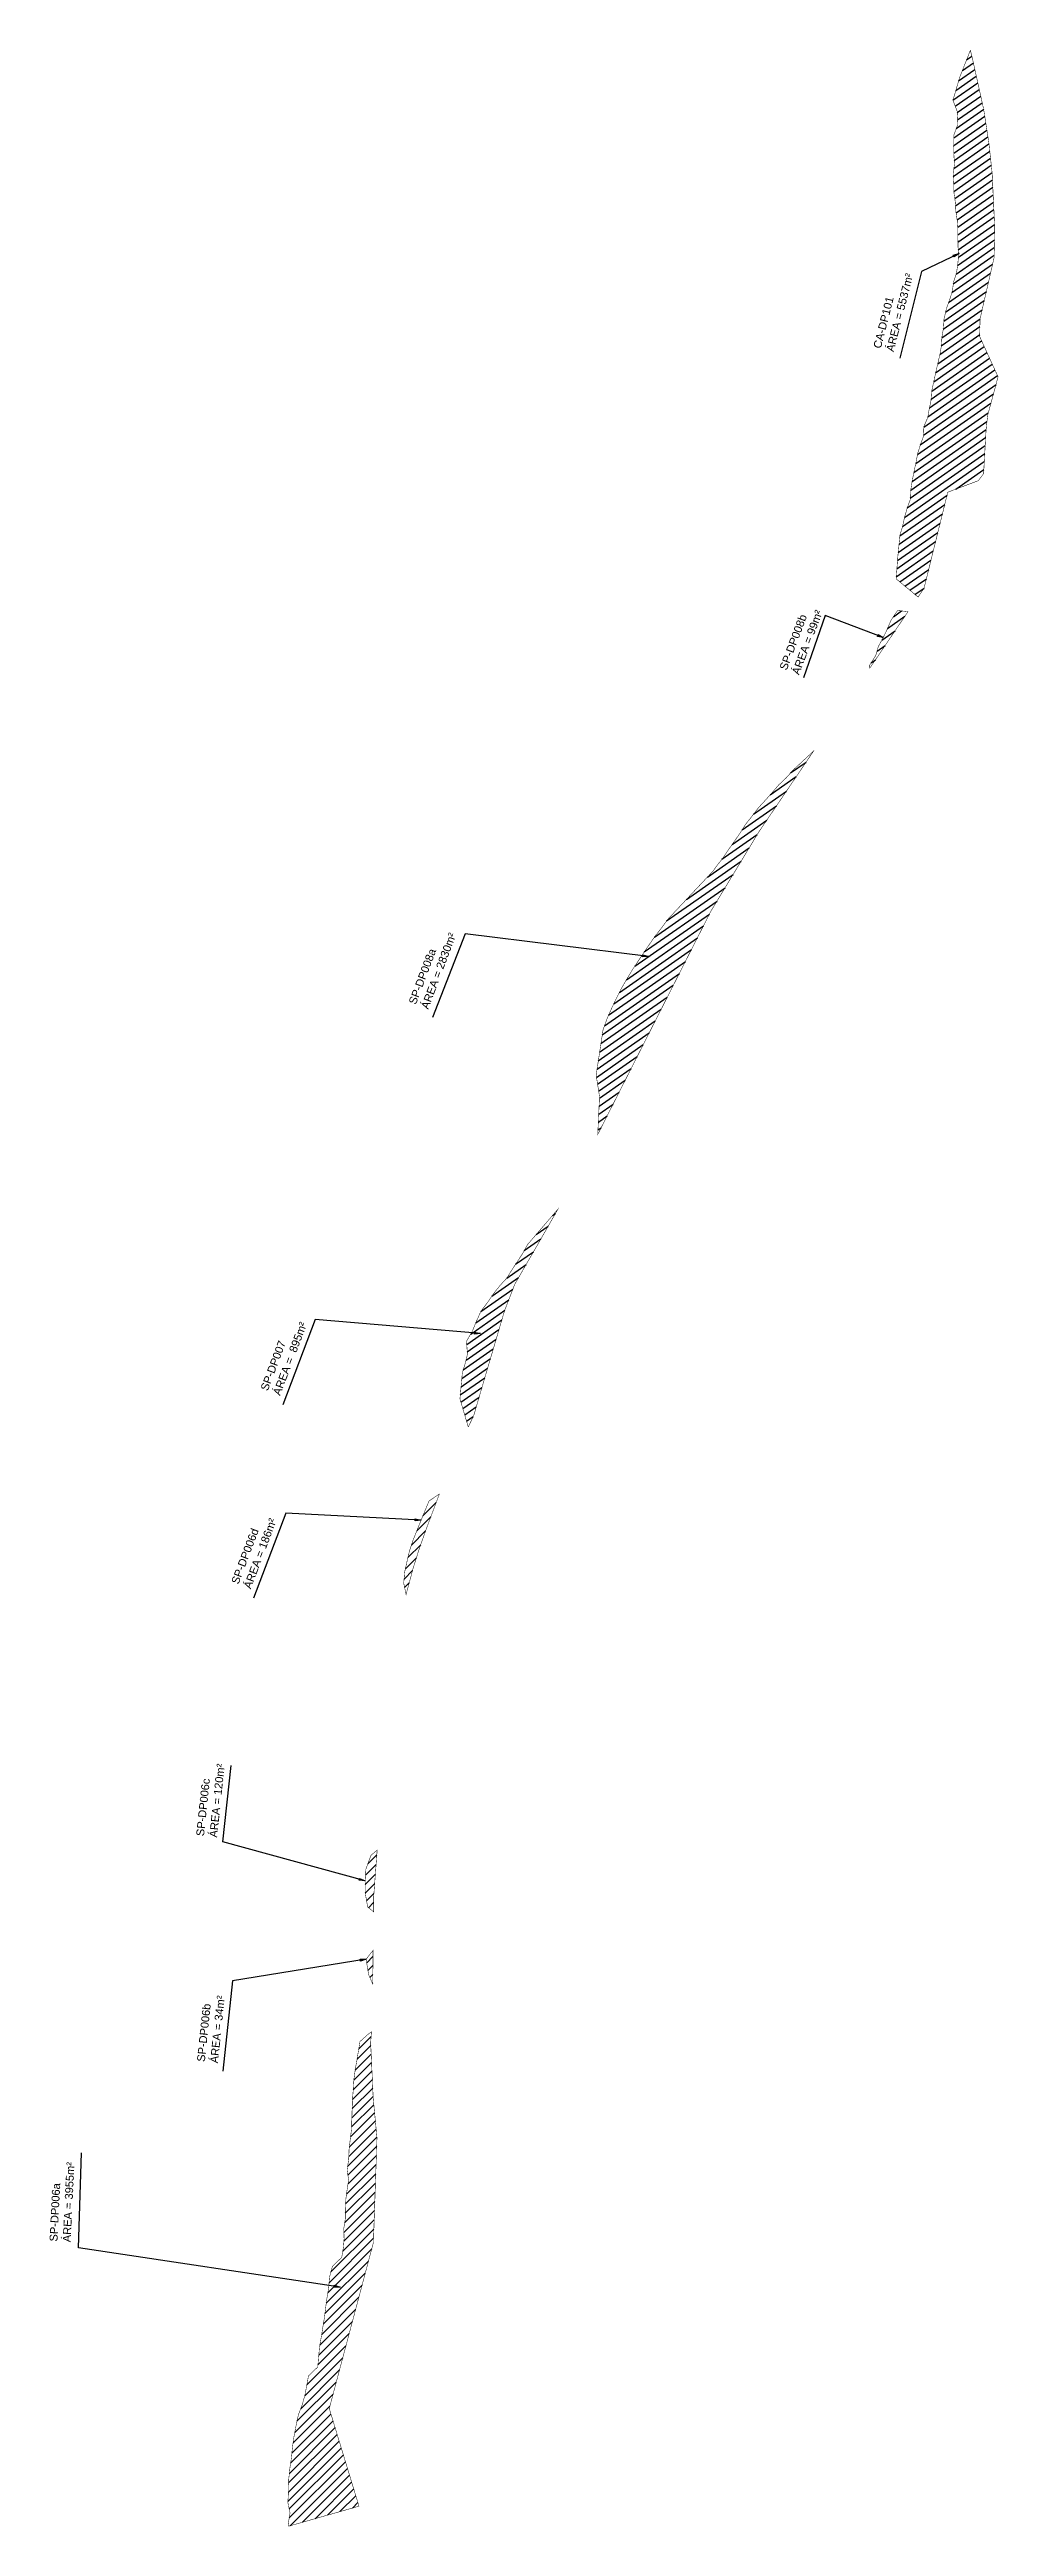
# Model space of a CAD drawing. Header units: metres. Extents: x 287051 to 328239, y 7396995 to 7466021.
# Drawn here: x 319766 to 320245, y 7411241 to 7412493 of the extents above; entities that cross this region are included whole.
import ezdxf

# ---------------------------------------------------------------- set-up
doc = ezdxf.new("R2010")
doc.units = ezdxf.units.M
doc.header["$LTSCALE"] = 10
doc.layers.add('DESAPROPRIAÇÃO', color=160, linetype='Continuous')
doc.layers.add('U-HZ-TEXTO-DESAP', color=2, linetype='Continuous')
doc.styles.add('ARIAL', font='arial.ttf')
doc.styles.add('DIM', font='arial.ttf', dxfattribs={"width": 0.8})
doc.dimstyles.new('U-1_2000', dxfattribs={"dimscale": 2, "dimtxt": 1.5, "dimasz": 0.75, "dimexe": 0.75, "dimexo": 0.75, "dimgap": 0.25, "dimtad": 1, "dimzin": 4, "dimtxsty": 'DIM', "dimblk": 'ARCHTICK', "dimcen": 0.7, "dimdle": 0.75, "dimclrd": 256, "dimclre": 256, "dimclrt": 256, "dimaunit": 1, "dimadec": 3, "dimazin": 2, "dimtfac": 1, "dimtofl": 0, "dimtmove": 0, "dimatfit": 3, "dimldrblk": 'CLOSEDBLANK', "dimfxl": 0, "dimtolj": 1, "dimtzin": 0, "dimlwd": -1, "dimlwe": -1, "dimarcsym": 0})
pattern_1 = [(45, (20000, 0), (-2.2450640303, 2.2450640303), [])]

msp = doc.modelspace()

# ---------------------------------------------------------------- texts
at = {"layer": 'U-HZ-TEXTO-DESAP', "color": 2, "linetype": 'Continuous', "lineweight": -3, "char_height": 4, "attachment_point": 7, "style": 'ARIAL'}
for s, insert, width, rotation in [('{\\C256;\\PCA-DP101\\PÁREA = 5537m²}', (320192.6, 7412340.1), 74.04, 75.7925), ('{\\C256;\\PSP-DP008b\\PÁREA = 99m²}', (320144.8, 7412176.7), 86.628, 69.4481), ('\\pi86.628;{\\C256;\\P\\pi0;SP-DP008a\\PÁREA = 2830m²}', (319957.5, 7412007.7), 86.628, 69.4481), ('{\\C256;SP-DP007\\PÁREA =  895m²}', (319882.7, 7411812.4), 70.441, 69.4481), ('{\\C256;SP-DP006d\\PÁREA = 186m²}', (319867.9, 7411714.6), 70.441, 69.4481), ('{\\C256;SP-DP006c\\PÁREA = 120m²}', (319850.9, 7411589.1), 70.441, 84.0491), ('{\\C256;SP-DP006b\\PÁREA = 34m²}', (319851.3, 7411475), 70.441, 84.0491)]:
    msp.add_mtext(s, dxfattribs=dict(at, insert=insert, width=width, rotation=rotation))
at = {"layer": 'U-HZ-TEXTO-DESAP', "linetype": 'Continuous', "lineweight": -3, "insert": (319776.9, 7411384.6), "char_height": 4, "width": 78.043, "attachment_point": 7, "rotation": 87.1869, "style": 'ARIAL'}
msp.add_mtext('{\\C256;SP-DP006a\\PÁREA = 3955m²}', dxfattribs=at)

# ---------------------------------------------------------------- blocks, each defined once
blk = doc.blocks.new('_ArchTick')
at = {"color": 0, "linetype": 'ByBlock', "const_width": 0.15}
blk.add_lwpolyline([(-0.5, -0.5), (0.5, 0.5)], dxfattribs=at)

# ---------------------------------------------------------------- hatches: boundary and pattern name
at = {"layer": 'DESAPROPRIAÇÃO', "transparency": 33554687}
h = msp.add_hatch(dxfattribs=at)
h.set_pattern_fill('ANSI31', color=256, angle=170)
h.set_pattern_definition([(215, (100, 0), (1.8211051854, -2.6008077406), [])])
h.paths.add_polyline_path([(320204.9, 7412216.4), (320193.8, 7412225.6), (320194.7, 7412237.2), (320195.2, 7412242.2), (320195.7, 7412247.5), (320197.1, 7412252.3), (320198.1, 7412256.9), (320199.5, 7412261.7), (320200.9, 7412265.5), (320201.1, 7412269.9), (320201.9, 7412274.9), (320202.8, 7412279.6), (320203.8, 7412284.2), (320204.7, 7412289), (320206.2, 7412293.8), (320207.6, 7412297.6), (320207.8, 7412302.5), (320209.8, 7412307.2), (320210.5, 7412311.3), (320211.4, 7412315.6), (320211.7, 7412320.2), (320212.8, 7412325.2), (320213.8, 7412329.8), (320214.8, 7412334.3), (320215.9, 7412338.8), (320216.6, 7412342.9), (320216.9, 7412347.6), (320217.7, 7412352.2), (320218, 7412356.9), (320219.2, 7412362.2), (320220.9, 7412366.9), (320222.2, 7412370.9), (320222.8, 7412375.6), (320224.3, 7412380.2), (320224.9, 7412384.2), (320225.3, 7412388.4), (320225.1, 7412392.9), (320225, 7412397.7), (320225, 7412402.2), (320224.7, 7412406.6), (320224, 7412411.2), (320223.7, 7412415.9), (320223, 7412420.8), (320222.9, 7412425.6), (320222.6, 7412430.6), (320223.3, 7412435.3), (320223, 7412439.5), (320222.9, 7412444.4), (320223, 7412450), (320224.8, 7412454.9), (320224.9, 7412458.4), (320224.6, 7412462.1), (320222.5, 7412467.5), (320224.4, 7412474), (320225.9, 7412479.1), (320231.3, 7412492.8), (320232.3, 7412488.8), (320238, 7412463.1), (320240.6, 7412446.4), (320242.3, 7412430.8), (320243.6, 7412403.3), (320243.3, 7412388), (320236.2, 7412357), (320236, 7412348.1), (320245.3, 7412327.7), (320240.2, 7412308.9), (320239.6, 7412304.5), (320239.2, 7412300.2), (320238, 7412278.8), (320235.3, 7412275.2), (320219.9, 7412269.4), (320207.9, 7412220.8)])
h = msp.add_hatch(dxfattribs=at)
h.set_pattern_fill('ANSI31', color=256, angle=170)
h.paths.add_polyline_path([(320199.8, 7412209), (320180.5, 7412180.4), (320180.4, 7412181.9), (320183.5, 7412186.8), (320184.8, 7412191.3), (320187.3, 7412195.9), (320189.3, 7412200.1), (320191.3, 7412204.8), (320193.7, 7412208.4), (320194.6, 7412209.6)])
h = msp.add_hatch(dxfattribs=at)
h.set_pattern_fill('ANSI31', color=256, angle=170)
h.paths.add_polyline_path([(320044, 7411963.8), (320043.6, 7411954.8), (320043.1, 7411944.7), (320047.3, 7411953), (320100.2, 7412057.5), (320124.5, 7412097.7), (320140.4, 7412121.2), (320152.1, 7412138.5), (320141.6, 7412128.7), (320138.4, 7412125.1), (320136.8, 7412123.6), (320134.6, 7412121.5), (320131.2, 7412117.5), (320127.9, 7412113.8), (320124.3, 7412109.9), (320121.1, 7412105.7), (320117.8, 7412101.5), (320115, 7412097.1), (320112.2, 7412093), (320109.3, 7412088.9), (320106.5, 7412084.7), (320103.4, 7412080.7), (320101.2, 7412077.7), (320078.6, 7412053.6), (320075.4, 7412049.2), (320072.1, 7412045), (320069, 7412040.5), (320066, 7412036.1), (320063.1, 7412031.7), (320060.2, 7412027.3), (320057.4, 7412022.6), (320054.7, 7412017.9), (320052.3, 7412013.1), (320050, 7412008.2), (320047.8, 7412003.2), (320045.8, 7411997.7), (320043.6, 7411983.4), (320042.3, 7411974.7), (320043.3, 7411968)])
h = msp.add_hatch(dxfattribs=at)
h.set_pattern_fill('ANSI31', color=256, angle=170)
h.paths.add_polyline_path([(319996, 7411855.5), (320001.2, 7411869), (320013.2, 7411889.8), (320022.9, 7411906.8), (320007.7, 7411889.1), (320005.1, 7411884.4), (320002.4, 7411880.3), (319999.6, 7411876), (319997.2, 7411872.1), (319993.8, 7411868.4), (319990.3, 7411864), (319987.5, 7411859.8), (319984.1, 7411855.3), (319981.7, 7411850), (319979.9, 7411845.5), (319976.8, 7411840.1), (319977.3, 7411833.6), (319976.3, 7411829.4), (319974.7, 7411824.1), (319973.5, 7411811), (319977.7, 7411796.8), (319980.5, 7411802.6), (319981.8, 7411807.2)])
h = msp.add_hatch(dxfattribs=at)
h.set_pattern_fill('ANSI31', color=256)
h.set_pattern_definition(pattern_1)
h.paths.add_polyline_path([(319947.1, 7411715.2), (319946.3, 7411712), (319945.1, 7411717.9), (319945.6, 7411723.6), (319946.8, 7411729), (319948.1, 7411734.4), (319949.9, 7411739.8), (319951.9, 7411744.8), (319953.9, 7411749.7), (319955.9, 7411754.6), (319957.9, 7411759.4), (319963.1, 7411762.9), (319956.7, 7411745.8), (319953.1, 7411735.7), (319949.9, 7411725.5)])
h = msp.add_hatch(dxfattribs=at)
h.set_pattern_fill('ANSI31', color=256)
h.set_pattern_definition(pattern_1)
h.paths.add_polyline_path([(319929.9, 7411559), (319929.9, 7411551.7), (319926.9, 7411554.1), (319925.6, 7411561.6), (319925.6, 7411567.3), (319926, 7411573.3), (319928.6, 7411580.3), (319931.7, 7411582.9)])
h = msp.add_hatch(dxfattribs=at)
h.set_pattern_fill('ANSI31', color=256)
h.set_pattern_definition(pattern_1)
h.paths.add_polyline_path([(319929.6, 7411532.2), (319929.5, 7411515.1), (319927.4, 7411519.9), (319926.1, 7411527.7)])
h = msp.add_hatch(dxfattribs=at)
h.set_pattern_fill('ANSI31', color=256)
h.paths.add_polyline_path([(319929.8, 7411384.5), (319931.6, 7411437.5), (319929.7, 7411457.3), (319928.4, 7411485.5), (319928.8, 7411491.1), (319925.2, 7411488.1), (319923, 7411486.1), (319921.5, 7411476.9), (319920.6, 7411471.9), (319919.9, 7411466.6), (319919.6, 7411461.5), (319919.2, 7411456.5), (319918.7, 7411441.5), (319918.1, 7411436.7), (319917.5, 7411431.5), (319917.3, 7411426.6), (319916.5, 7411421.1), (319917.3, 7411416.2), (319916.6, 7411411.9), (319915.9, 7411406.6), (319915.6, 7411401.3), (319915.6, 7411396.5), (319914.8, 7411391.4), (319915, 7411386.3), (319914.6, 7411381.8), (319913.8, 7411377), (319909.1, 7411372.5), (319907.6, 7411367), (319907.2, 7411361.7), (319906.4, 7411356.9), (319905.7, 7411351.8), (319905.1, 7411346.9), (319904.3, 7411342), (319903.5, 7411337), (319902.6, 7411331.8), (319902.1, 7411326.6), (319901.7, 7411321.6), (319897, 7411317.1), (319896.1, 7411312.1), (319895.2, 7411307.3), (319893.9, 7411302.7), (319891.9, 7411297.4), (319890.7, 7411291.8), (319889.7, 7411286.5), (319888.9, 7411281), (319888.4, 7411275.7), (319887.6, 7411270.4), (319887, 7411264.6), (319886.9, 7411259.1), (319886.6, 7411253), (319887.7, 7411247.8), (319886.8, 7411242.5), (319887, 7411241.1), (319922.5, 7411251.2), (319907.5, 7411300.6)])

# ---------------------------------------------------------------- linework, layer by layer
at = {"layer": 'DESAPROPRIAÇÃO', "transparency": 33554687, "const_width": 0.25}
for points in [[(320204.9, 7412216.4), (320193.8, 7412225.6), (320194.7, 7412237.2), (320195.2, 7412242.2), (320195.7, 7412247.5), (320197.1, 7412252.3), (320198.1, 7412256.9), (320199.5, 7412261.7), (320200.9, 7412265.5), (320201.1, 7412269.9), (320201.9, 7412274.9), (320202.8, 7412279.6), (320203.8, 7412284.2), (320204.7, 7412289), (320206.2, 7412293.8), (320207.6, 7412297.6), (320207.8, 7412302.5), (320209.8, 7412307.2), (320210.5, 7412311.3), (320211.4, 7412315.6), (320211.7, 7412320.2), (320212.8, 7412325.2), (320213.8, 7412329.8), (320214.8, 7412334.3), (320215.9, 7412338.8), (320216.6, 7412342.9), (320216.9, 7412347.6), (320217.7, 7412352.2), (320218, 7412356.9), (320219.2, 7412362.2), (320220.9, 7412366.9), (320222.2, 7412370.9), (320222.8, 7412375.6), (320224.3, 7412380.2), (320224.9, 7412384.2), (320225.3, 7412388.4), (320225.1, 7412392.9), (320225, 7412397.7), (320225, 7412402.2), (320224.7, 7412406.6), (320224, 7412411.2), (320223.7, 7412415.9), (320223, 7412420.8), (320222.9, 7412425.6), (320222.6, 7412430.6), (320223.3, 7412435.3), (320223, 7412439.5), (320222.9, 7412444.4), (320223, 7412450), (320224.8, 7412454.9), (320224.9, 7412458.4), (320224.6, 7412462.1), (320222.5, 7412467.5), (320224.4, 7412474), (320225.9, 7412479.1), (320231.3, 7412492.8), (320232.3, 7412488.8), (320238, 7412463.1), (320240.6, 7412446.4), (320242.3, 7412430.8), (320243.6, 7412403.3), (320243.3, 7412388), (320236.2, 7412357), (320236, 7412348.1), (320245.3, 7412327.7), (320240.2, 7412308.9), (320239.6, 7412304.5), (320239.2, 7412300.2), (320238, 7412278.8), (320235.3, 7412275.2), (320219.9, 7412269.4), (320207.9, 7412220.8)], [(320199.8, 7412209), (320180.5, 7412180.4), (320180.4, 7412181.9), (320183.5, 7412186.8), (320184.8, 7412191.3), (320187.3, 7412195.9), (320189.3, 7412200.1), (320191.3, 7412204.8), (320193.7, 7412208.4), (320194.6, 7412209.6), (320199.8, 7412209)], [(320152.1, 7412138.5), (320140.4, 7412121.2), (320124.5, 7412097.7), (320100.2, 7412057.5), (320100.2, 7412057.5), (320047.3, 7411953), (320043.1, 7411944.7), (320044, 7411963.8), (320042.3, 7411974.7), (320045.8, 7411997.7), (320047.8, 7412003.2), (320050, 7412008.2), (320052.3, 7412013.1), (320054.7, 7412017.9), (320057.4, 7412022.6), (320060.2, 7412027.3), (320063.1, 7412031.7), (320066, 7412036.1), (320069, 7412040.5), (320072.1, 7412045), (320075.4, 7412049.2), (320078.6, 7412053.6), (320101.2, 7412077.7), (320103.4, 7412080.7), (320106.5, 7412084.7), (320109.3, 7412088.9), (320112.2, 7412093), (320115, 7412097.1), (320117.8, 7412101.5), (320121.1, 7412105.7), (320124.3, 7412109.9), (320127.9, 7412113.8), (320131.2, 7412117.5), (320134.6, 7412121.5), (320138.4, 7412125.1), (320141.6, 7412128.7), (320142, 7412129.1)]]:
    msp.add_lwpolyline(points, close=True, dxfattribs=at)
for points in [[(319977.7, 7411796.8), (319973.5, 7411811), (319974.7, 7411824.1), (319976.3, 7411829.4), (319977.3, 7411833.6), (319976.8, 7411840.1), (319979.9, 7411845.5), (319981.7, 7411850), (319984.1, 7411855.3), (319987.5, 7411859.8), (319990.3, 7411864), (319993.8, 7411868.4), (319997.2, 7411872.1), (319999.6, 7411876), (320002.4, 7411880.3), (320005.1, 7411884.4), (320007.7, 7411889.1), (320022.9, 7411906.8), (320013.2, 7411889.8), (320001.2, 7411869), (319996, 7411855.5), (319981.8, 7411807.2), (319980.5, 7411802.6)], [(319980.5, 7411802.6), (319977.7, 7411796.8)], [(319928.8, 7411491.1), (319928.4, 7411485.5), (319929.7, 7411457.3), (319931.6, 7411437.5), (319929.8, 7411384.5), (319907.5, 7411300.6), (319922.5, 7411251.2), (319887, 7411241.1), (319886.8, 7411242.5), (319887.7, 7411247.8), (319886.6, 7411253), (319886.9, 7411259.1), (319887, 7411264.6), (319887.6, 7411270.4), (319888.4, 7411275.7), (319888.9, 7411281), (319889.7, 7411286.5), (319890.7, 7411291.8), (319891.9, 7411297.4), (319893.9, 7411302.7), (319895.2, 7411307.3), (319896.1, 7411312.1), (319897, 7411317.1), (319901.7, 7411321.6), (319902.1, 7411326.6), (319902.6, 7411331.8), (319903.5, 7411337), (319904.3, 7411342), (319905.1, 7411346.9), (319905.7, 7411351.8), (319906.4, 7411356.9), (319907.2, 7411361.7), (319907.6, 7411367), (319909.1, 7411372.5), (319913.8, 7411377), (319914.6, 7411381.8), (319915, 7411386.3), (319914.8, 7411391.4), (319915.6, 7411396.5), (319915.6, 7411401.3), (319915.9, 7411406.6), (319916.6, 7411411.9), (319917.3, 7411416.2), (319916.5, 7411421.1), (319917.3, 7411426.6), (319917.5, 7411431.5), (319918.1, 7411436.7), (319918.7, 7411441.5), (319919.2, 7411456.5), (319919.6, 7411461.5), (319919.9, 7411466.6), (319920.6, 7411471.9), (319921.5, 7411476.9), (319923, 7411486.1), (319926.8, 7411489.5), (319928.8, 7411491.1)]]:
    msp.add_lwpolyline(points, dxfattribs=at)
at = {"layer": 'DESAPROPRIAÇÃO', "transparency": 33554687, "const_width": 0.25, "flags": 128}
for points in [[(319947.1, 7411715.2), (319946.3, 7411712), (319945.1, 7411717.9), (319945.6, 7411723.6), (319946.8, 7411729), (319948.1, 7411734.4), (319949.9, 7411739.8), (319951.9, 7411744.8), (319953.9, 7411749.7), (319955.9, 7411754.6), (319957.9, 7411759.4), (319963.1, 7411762.9), (319956.7, 7411745.8), (319953.1, 7411735.7), (319949.9, 7411725.5), (319947.1, 7411715.2)], [(319929.9, 7411559), (319929.9, 7411551.7), (319926.9, 7411554.1), (319925.6, 7411561.6), (319925.6, 7411567.3), (319926, 7411573.3), (319928.6, 7411580.3), (319931.7, 7411582.9), (319929.9, 7411559)], [(319929.6, 7411532.2), (319929.5, 7411515.1), (319927.4, 7411519.9), (319926.1, 7411527.7), (319929.6, 7411532.2)]]:
    msp.add_lwpolyline(points, close=True, dxfattribs=at)

msp.set_redraw_order([(e.dxf.handle, doc.entitydb.next_handle()) for e in msp.query("TEXT MTEXT ATTDEF DIMENSION ARC_DIMENSION")])  # texts and dimensions are drawn at this point

# ---------------------------------------------------------------- leaders
at = {"layer": 'U-HZ-TEXTO-DESAP', "color": 2, "linetype": 'Continuous', "lineweight": -3}
for points in [[(320225.6, 7412390.1), (320206.6, 7412380.9), (320195.6, 7412337.2)], [(320187.3, 7412195.9), (320158, 7412207.1), (320147.1, 7412175.6)], [(320068.8, 7412034.6), (319976.1, 7412046.1), (319959.7, 7412003.9)], [(319983.8, 7411844), (319900.4, 7411851.1), (319884.1, 7411808)], [(319953.9, 7411749.7), (319885.5, 7411753.2), (319869.3, 7411710.2)], [(319925.6, 7411567.3), (319853.8, 7411587.1), (319857.9, 7411625.6)], [(319926.1, 7411527.7), (319858.6, 7411516.8), (319853.8, 7411471.1)]]:
    msp.add_leader(points, dimstyle='U-1_2000', override={"dimscale": 1, "dimasz": 3}, dxfattribs=at)
at = {"layer": 'U-HZ-TEXTO-DESAP', "linetype": 'Continuous', "lineweight": -3}
msp.add_leader([(319913, 7411362), (319780.8, 7411381.9), (319782.4, 7411429.8)], dimstyle='U-1_2000', override={"dimscale": 1, "dimasz": 3}, dxfattribs=at)

doc.saveas('drawing.dxf')
